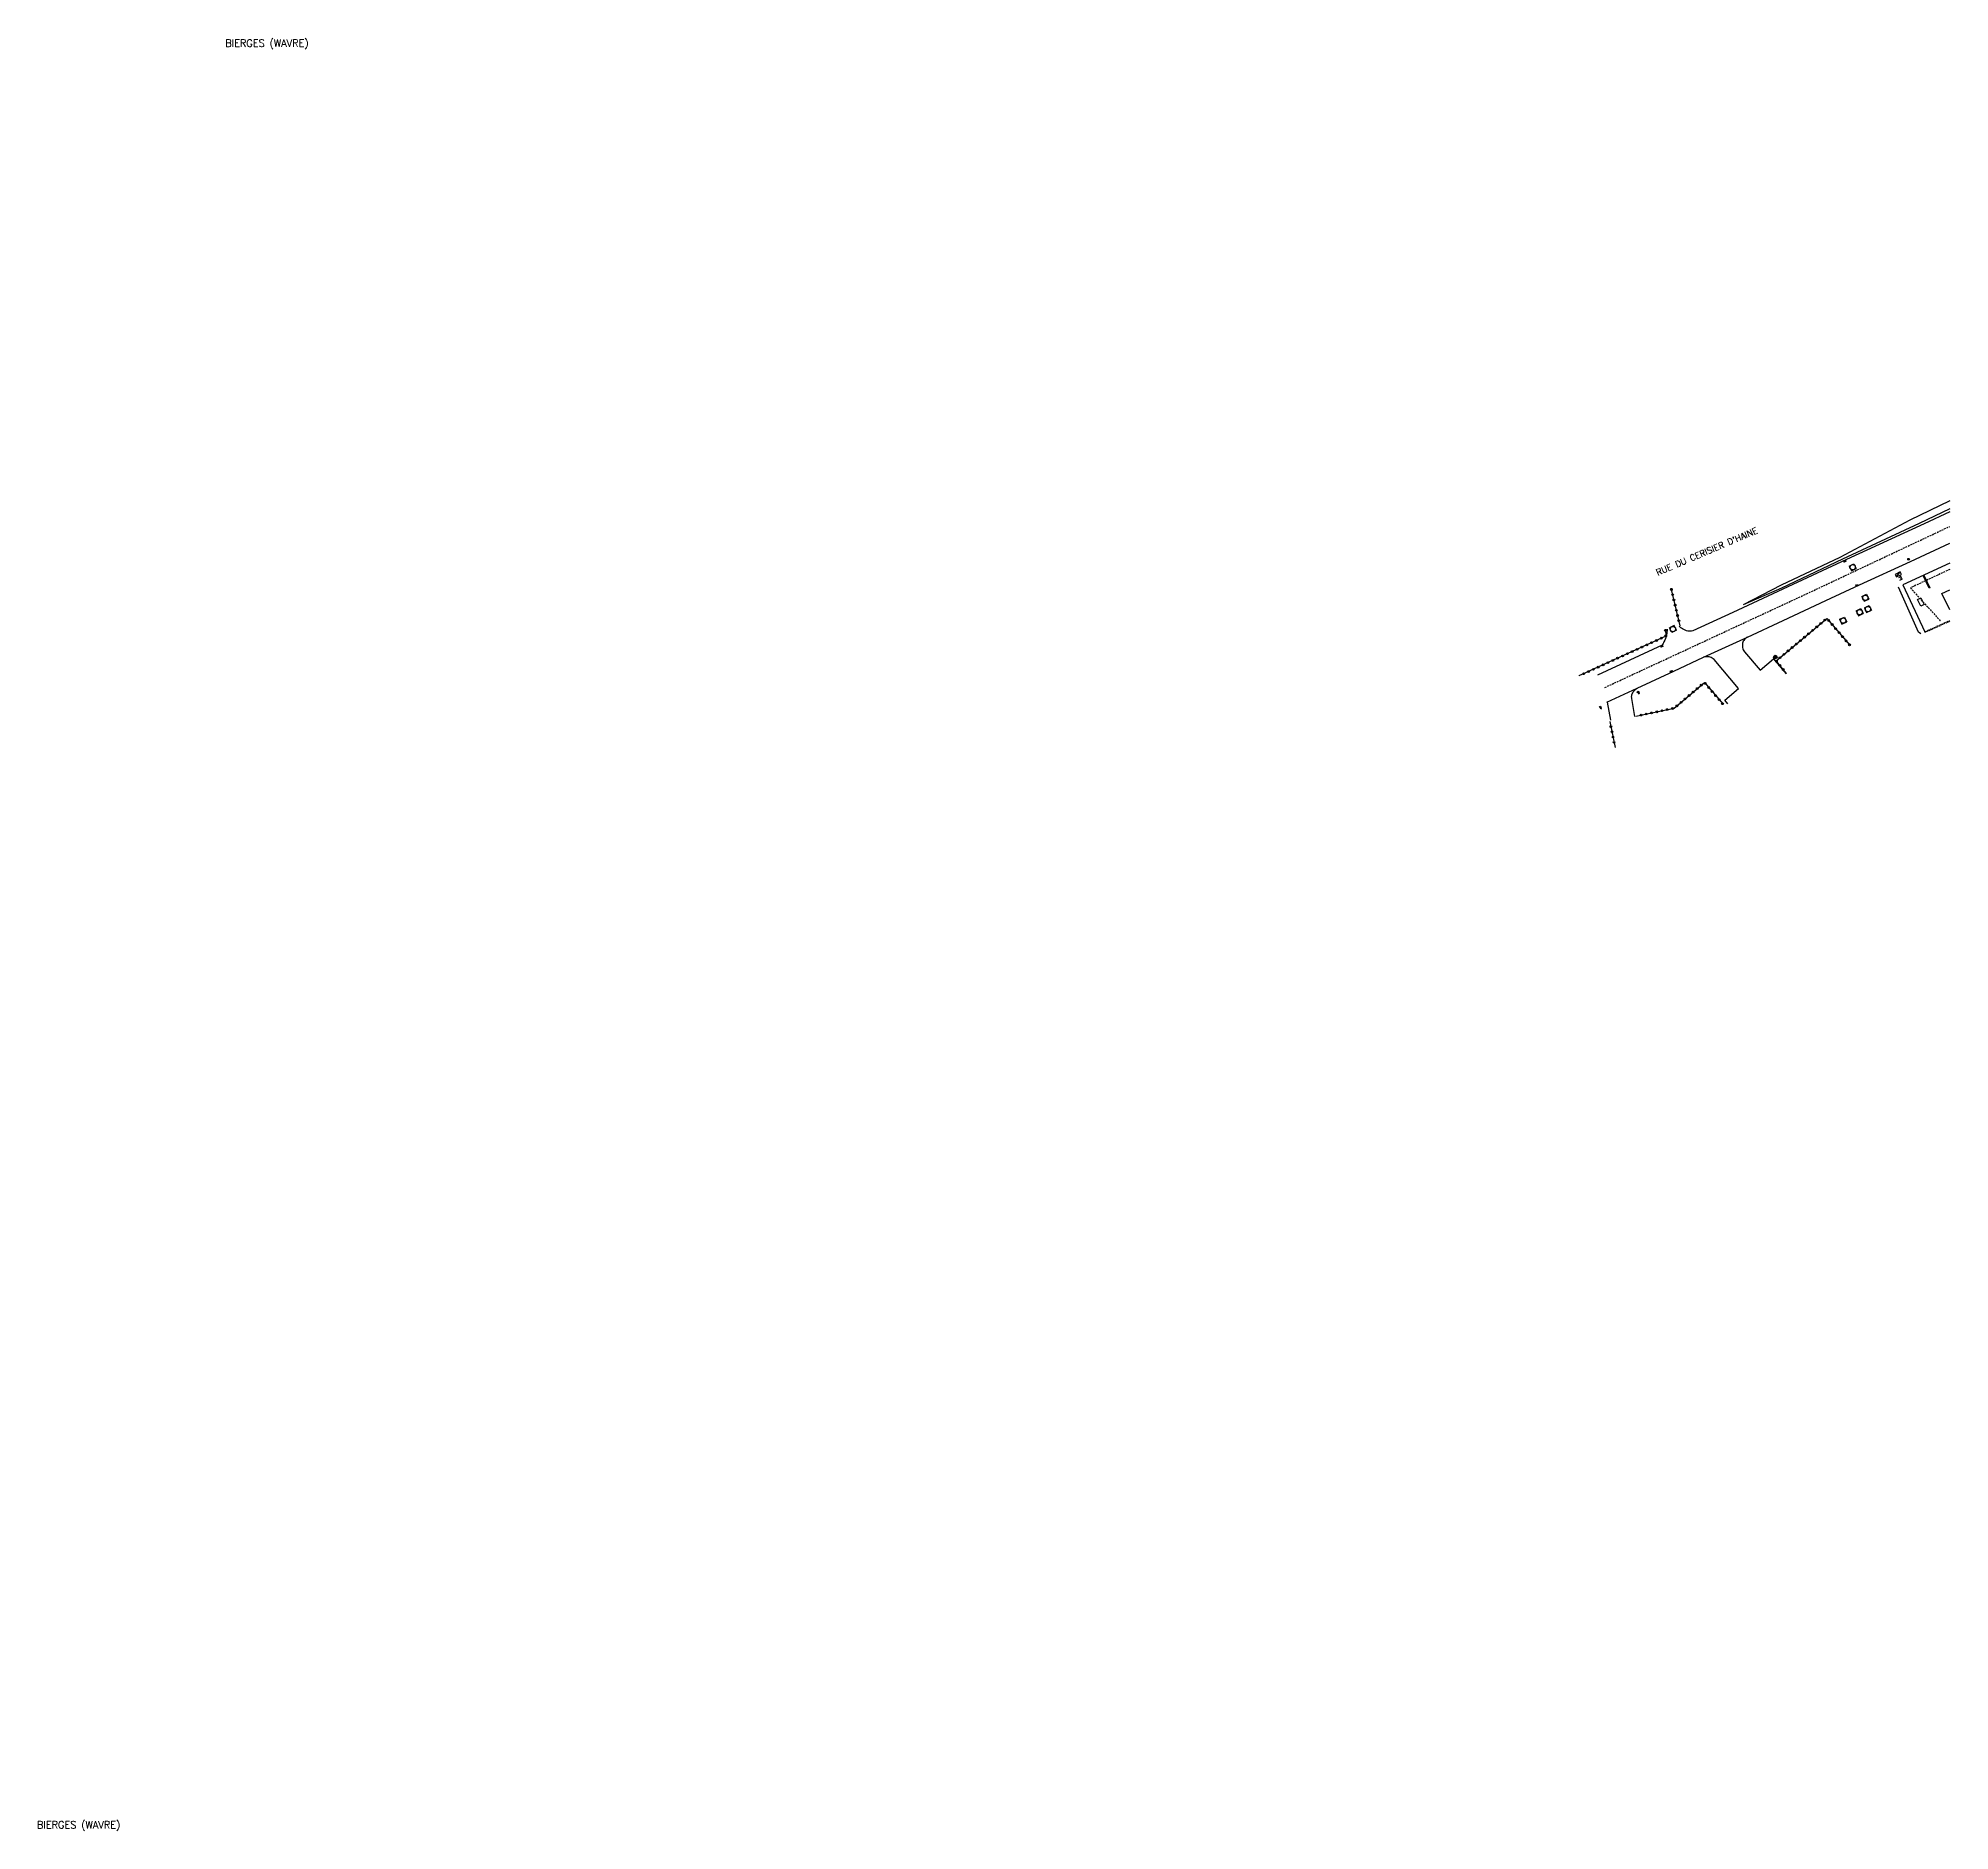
# Model space of a CAD drawing. Header units: millimetres. Extents: x 164361 to 165000, y 157000 to 157988.
# Drawn here: x 164463 to 165000, y 157484 to 157988 of the extents above; entities that cross this region are included whole.
import ezdxf
from ezdxf.enums import TextEntityAlignment as Align

# ---------------------------------------------------------------- set-up
doc = ezdxf.new("R2010")
doc.units = ezdxf.units.MM
doc.linetypes.add('DASHED', pattern=[0.75, 0.5, -0.25])
doc.layers.get('0').update_dxf_attribs({"linetype": 'CONTINUOUS'})
for name, color, linetype in [('W0001', 6, 'DASHED'), ('W0008', 7, 'CONTINUOUS'), ('W0017', 7, 'CONTINUOUS'), ('W0103', 1, 'CONTINUOUS'), ('W0112', 1, 'DASHED'), ('W0210', 2, 'CONTINUOUS'), ('W0213', 2, 'CONTINUOUS'), ('W0322', 7, 'CONTINUOUS'), ('W0400', 7, 'CONTINUOUS'), ('W0411', 7, 'CONTINUOUS'), ('W0420', 7, 'CONTINUOUS'), ('W0425', 7, 'CONTINUOUS'), ('W0430', 7, 'CONTINUOUS'), ('W0469', 7, 'CONTINUOUS'), ('W0856', 7, 'CONTINUOUS'), ('W0980', 7, 'CONTINUOUS'), ('W0989', 7, 'CONTINUOUS')]:
    doc.layers.add(name, color=color, linetype=linetype)
doc.styles.get("Standard").update_dxf_attribs({"font": 'romans.shx', "width": 0.85})

msp = doc.modelspace()

# ---------------------------------------------------------------- texts
at = {"layer": 'W0980'}
for p in [(164527.09, 157986.53), (164474.17, 157485.99)]:
    msp.add_text('BIERGES (WAVRE)', height=2, dxfattribs=at).set_placement(p, align=Align.MIDDLE)
at = {"layer": 'W0989'}
msp.add_text("RUE DU CERISIER D'HAINE", height=1.75, rotation=23.0892, dxfattribs=at).set_placement((164917.58, 157837.85), align=Align.MIDDLE_LEFT)

# ---------------------------------------------------------------- blocks, each defined once
blk = doc.blocks.new('T425')
for p, q in [((-0.15, 0.6), (0.15, 0.6)), ((-0.15, 0.6), (-0.15, 0.3)), ((-0.15, 0.3), (0.15, 0.3)), ((-0.15, 0.15), (0.15, 0.15)), ((-0.15, -0.15), (-0.15, 0.15)), ((0, 0.45), (0.15, 0.45)), ((0.15, 0.45), (0.15, 0.3)), ((0.15, 0.15), (0.15, -0.15)), ((0.15, -0.15), (-0.15, -0.15))]:
    blk.add_line(p, q)
blk.add_ellipse((0, 0), major_axis=(-0.106, 0.106), ratio=1, start_param=3.926991, end_param=10.210176)
blk = doc.blocks.new('T400')
for p, q in [((-0.15, 0.3), (0.15, 0.3)), ((-0.15, -0.25), (-0.15, 0.3)), ((-0.15, 0.15), (0.15, 0.15)), ((-0.15, 0), (0.15, 0)), ((0.15, 0.3), (0.15, -0.25)), ((-0.15, -0.15), (0.15, -0.15)), ((-0.15, -0.25), (-0.15, -0.3)), ((-0.15, -0.3), (0.15, -0.3)), ((0.15, -0.3), (0.15, -0.25))]:
    blk.add_line(p, q)
blk = doc.blocks.new('T469')
at = {"color": 0, "linetype": 'Continuous', "flags": 128}
for points in [[(-0.35, 0.35), (0.35, -0.35)], [(-0.35, -0.35), (0.35, 0.35)]]:
    blk.add_lwpolyline(points, dxfattribs=at)
at = {"color": 0, "linetype": 'Continuous'}
blk.add_circle((0, 0), 0.5, dxfattribs=at)
blk = doc.blocks.new('T420')
for p, q in [((0.75, 0.75), (-0.75, 0.75)), ((-0.75, 0.75), (-0.75, -0.75)), ((0.75, 0.75), (0.75, -0.75)), ((0.75, -0.75), (-0.75, -0.75))]:
    blk.add_line(p, q)
blk.add_ellipse((0, 0), major_axis=(-0.53, 0.53), ratio=1, start_param=3.926991, end_param=10.210176)
blk = doc.blocks.new('T430')
at = {"flags": 128}
for points in [[(0.8, 0.8), (-0.8, 0.8)], [(-0.8, 0.8), (-0.8, 0)], [(0.8, 0.8), (-0.8, 0)], [(-0.8, 0), (0.8, 0)], [(-0.4, 2.1), (0.4, 2.1)], [(-0.4, 2.1), (-0.4, 1.3)], [(-0.4, 1.7), (0, 1.7)], [(-0.4, 1.3), (0.4, 1.3)], [(0.8, 0), (0.8, 0.8)]]:
    blk.add_lwpolyline(points, dxfattribs=at)
blk = doc.blocks.new('T856')
for p, q in [((-0.125, 0), (0.125, 0)), ((0, 0.125), (0, -0.125))]:
    blk.add_line(p, q)
blk.add_ellipse((0, 0), major_axis=(-0.177, 0.177), ratio=1, start_param=3.9269908, end_param=10.2101761)
blk = doc.blocks.new('t322o')
at = {"color": 0, "linetype": 'Continuous'}
for radius in [0.25, 0.15]:
    blk.add_circle((0, 0), radius, dxfattribs=at)

# ---------------------------------------------------------------- linework, layer by layer
at = {"layer": 'W0001'}
for points in [[(164903.09, 157805.67), (164959.77, 157831.98), (165000, 157850.91)], [(165000, 157838.83), (164988.93, 157833.64), (164997.51, 157824.17)]]:
    msp.add_lwpolyline(points, dxfattribs=at)
at = {"layer": 'W0008'}
for points in [[(165000, 157855.02), (164992.77, 157851.67), (164971.01, 157841.57), (164953.05, 157833.28), (164939, 157826.71), (164927.78, 157821.58), (164927.44, 157821.5), (164927.1, 157821.47), (164926.75, 157821.46), (164926.41, 157821.5), (164926, 157821.6), (164925.61, 157821.73), (164925.24, 157821.91), (164924.88, 157822.12), (164924.63, 157822.28), (164924.38, 157822.46), (164924.15, 157822.65), (164923.92, 157822.85)], [(164903.62, 157801.51), (164912.17, 157805.47), (164922.45, 157810.21), (164930.81, 157814.17), (164943.12, 157819.83), (164953.14, 157824.48), (164965.18, 157830.08), (164974.64, 157834.45), (164988.95, 157841.08), (165000, 157846.23)], [(164920.55, 157822.02), (164920.54, 157821.63), (164920.51, 157821.24), (164920.46, 157820.85), (164920.39, 157820.47), (164920.26, 157819.95), (164920.1, 157819.44), (164919.91, 157818.94), (164919.68, 157818.45), (164919.56, 157818.22), (164919.43, 157817.99), (164919.3, 157817.76), (164919.15, 157817.54), (164910.06, 157813.33), (164900.98, 157809.1)]]:
    msp.add_lwpolyline(points, dxfattribs=at)
at = {"layer": 'W0017'}
for points in [[(165000, 157840.6), (164986.85, 157834.52), (164992.99, 157821.29)], [(164943.12, 157819.83), (164942.88, 157819.69), (164942.66, 157819.52), (164942.46, 157819.33), (164942.28, 157819.12), (164942.12, 157818.89), (164941.98, 157818.64), (164941.88, 157818.37), (164941.79, 157818.1), (164941.74, 157817.82), (164941.72, 157817.54), (164941.72, 157817.2), (164941.77, 157816.87), (164941.85, 157816.55), (164941.97, 157816.23), (164942.13, 157815.94), (164942.32, 157815.66), (164946.72, 157810.49), (164950.5, 157813.73), (164954.05, 157809.51)], [(164937.66, 157801.09), (164936.82, 157802.1), (164940.61, 157805.34), (164933.79, 157813.49), (164933.53, 157813.7), (164933.25, 157813.89), (164932.95, 157814.04), (164932.64, 157814.16), (164932.34, 157814.24), (164932.03, 157814.28), (164931.72, 157814.3), (164931.41, 157814.29), (164931.11, 157814.24), (164930.81, 157814.17)], [(164911.54, 157797.49), (164910.64, 157802.52), (164910.61, 157802.72), (164910.59, 157802.91), (164910.59, 157803.11), (164910.61, 157803.31), (164910.68, 157803.61), (164910.78, 157803.91), (164910.91, 157804.19), (164911.07, 157804.45), (164911.3, 157804.75), (164911.56, 157805.03), (164911.85, 157805.27), (164912.17, 157805.47)], [(164903.75, 157801.53), (164904.61, 157796.5)]]:
    msp.add_lwpolyline(points, dxfattribs=at)
at = {"layer": 'W0103'}
msp.add_lwpolyline([(165000, 157827.5), (164997.8, 157832.08), (165000, 157833.1)], dxfattribs=at)
at = {"layer": 'W0112'}
for points in [[(164992.99, 157821.29), (165000, 157824.48)], [(165000, 157824.26), (164993.07, 157821.11), (164992.99, 157821.29)]]:
    msp.add_lwpolyline(points, dxfattribs=at)
at = {"layer": 'W0210'}
msp.add_lwpolyline([(165000, 157858.08), (164988.77, 157852.64), (164969.14, 157842.22), (164952.64, 157834.43), (164941.94, 157828.88)], dxfattribs=at)
at = {"layer": 'W0213'}
for points in [[(165000, 157855.81), (164991.36, 157851.68), (164969.83, 157841.69), (164952.74, 157833.55), (164941.94, 157828.88)], [(164991.86, 157820.75), (164991.23, 157821.17), (164985.56, 157833.83)]]:
    msp.add_lwpolyline(points, dxfattribs=at)
at = {"layer": 'W0322'}
for points in [[(164924.2, 157822.95), (164921.68, 157833.53)], [(164920.09, 157822.08), (164920.18, 157820.07), (164895.76, 157808.89), (164895.76, 157808.91)], [(164954.15, 157809.55), (164951.22, 157813.12), (164965.46, 157825.07), (164971.99, 157817.41)], [(164911.79, 157797.59), (164922.55, 157799.85), (164931.05, 157807.06), (164936.28, 157800.93)], [(164904.49, 157796.12), (164905.94, 157788.8)]]:
    msp.add_lwpolyline(points, dxfattribs=at)
at = {"layer": 'W0411'}
for points in [[(164992.7, 157837.23), (164994.39, 157833.61), (164994.21, 157833.52), (164992.52, 157837.14)], [(164991.87, 157830.81), (164992.76, 157828.94), (164991.85, 157828.51), (164990.97, 157830.38)]]:
    msp.add_lwpolyline(points, close=True, dxfattribs=at)

# ---------------------------------------------------------------- block references
at = {"layer": 'W0322'}
for p, rotation in [((164921.77, 157833.17), 103.4097557709602), ((164922.12, 157831.71), 103.4097557709602), ((164922.46, 157830.25), 103.4097557709602), ((164922.81, 157828.79), 103.4097557709602), ((164923.16, 157827.33), 103.4097557709602), ((164920.11, 157821.69), 272.5918569158133), ((164923.51, 157825.87), 103.4097557709602), ((164923.86, 157824.41), 103.4097557709602), ((164961.47, 157821.72), 39.99211261078077), ((164962.62, 157822.69), 39.99211261078077), ((164963.77, 157823.65), 39.99211261078077), ((164964.91, 157824.61), 39.99211261078077), ((164965.97, 157824.48), 310.4264997964298), ((164966.94, 157823.34), 310.4264997964298), ((164967.92, 157822.19), 310.4264997964298), ((164912.12, 157816.38), 204.58529294676), ((164913.48, 157817), 204.58529294676), ((164914.84, 157817.62), 204.58529294676), ((164916.21, 157818.25), 204.58529294676), ((164917.57, 157818.87), 204.58529294676), ((164918.94, 157819.5), 204.58529294676), ((164920.18, 157820.2), 272.5918569158133), ((164954.57, 157815.94), 39.99211261078077), ((164955.72, 157816.9), 39.99211261078077), ((164956.87, 157817.86), 39.99211261078077), ((164958.02, 157818.83), 39.99211261078077), ((164959.17, 157819.79), 39.99211261078077), ((164960.32, 157820.76), 39.99211261078077), ((164968.89, 157821.05), 310.4264997964298), ((164969.86, 157819.91), 310.4264997964298), ((164970.83, 157818.77), 310.4264997964298), ((164971.81, 157817.63), 310.4264997964298), ((164899.84, 157810.76), 204.58529294676), ((164901.2, 157811.38), 204.58529294676), ((164902.57, 157812.01), 204.58529294676), ((164903.93, 157812.63), 204.58529294676), ((164905.3, 157813.26), 204.58529294676), ((164906.66, 157813.88), 204.58529294676), ((164908.02, 157814.5), 204.58529294676), ((164909.39, 157815.13), 204.58529294676), ((164910.75, 157815.75), 204.58529294676), ((164951.29, 157813.03), 129.3141091251026), ((164952.24, 157811.87), 129.3141091251026), ((164952.27, 157814.01), 39.99211261078077), ((164953.2, 157810.71), 129.3141091251026), ((164953.42, 157814.97), 39.99211261078077), ((164897.11, 157809.51), 204.58529294676), ((164898.48, 157810.13), 204.58529294676), ((164929.03, 157805.35), 40.35188750448389), ((164930.17, 157806.32), 40.35188750448389), ((164931.28, 157806.8), 310.4525861036149), ((164932.25, 157805.65), 310.4525861036149), ((164922.06, 157799.74), 11.83770983584439), ((164923.32, 157800.5), 40.35188750448389), ((164924.46, 157801.47), 40.35188750448389), ((164925.6, 157802.44), 40.35188750448389), ((164926.75, 157803.41), 40.35188750448389), ((164927.89, 157804.38), 40.35188750448389), ((164933.22, 157804.51), 310.4525861036149), ((164934.2, 157803.37), 310.4525861036149), ((164935.17, 157802.23), 310.4525861036149), ((164936.14, 157801.09), 310.4525861036149), ((164904.77, 157794.68), 281.2210616620894), ((164913.26, 157797.9), 11.83770983584439), ((164914.72, 157798.21), 11.83770983584439), ((164916.19, 157798.51), 11.83770983584439), ((164917.66, 157798.82), 11.83770983584439), ((164919.13, 157799.13), 11.83770983584439), ((164920.6, 157799.44), 11.83770983584439), ((164905.07, 157793.21), 281.2210616620894), ((164905.36, 157791.74), 281.2210616620894), ((164905.65, 157790.27), 281.2210616620894)]:
    msp.add_blockref('t322o', p, dxfattribs=dict(at, rotation=rotation))
at = {"layer": 'W0400'}
for p, rotation in [((164970.51, 157841.11), 295.8913299280071), ((164973.87, 157834.35), 295.6002810239048), ((164919.07, 157817.22), 295.701300509555), ((164921.71, 157810.15), 294.3710009685588)]:
    msp.add_blockref('T400', p, dxfattribs=dict(at, rotation=rotation))
at = {"layer": 'W0420'}
for p, rotation in [((164972.71, 157839.42), 114.9658689033685), ((164974.68, 157826.81), 115.1770243539649), ((164976.27, 157830.86), 115.2817692341286), ((164977, 157827.7), 115.2012190275175), ((164922.22, 157822.08), 295.0940680691702), ((164970.05, 157824.45), 115.1118828612269)]:
    msp.add_blockref('T420', p, dxfattribs=dict(at, rotation=rotation))
at = {"layer": 'W0425'}
for p, rotation in [((164901.75, 157800.2), 207.5862972410983), ((164912.39, 157804.39), 210.6431301158782)]:
    msp.add_blockref('T425', p, dxfattribs=dict(at, rotation=rotation))
at = {"layer": 'W0430', "rotation": 205.6441361718612}
msp.add_blockref('T430', (164985.36, 157837.79), dxfattribs=at)
at = {"layer": 'W0469'}
msp.add_blockref('T469', (164950.97, 157814.22), dxfattribs=at)
at = {"layer": 'W0856'}
msp.add_blockref('T856', (164988.42, 157841.69), dxfattribs=at)

msp.set_redraw_order([(e.dxf.handle, doc.entitydb.next_handle()) for e in msp.query("TEXT MTEXT ATTDEF DIMENSION ARC_DIMENSION")])  # texts and dimensions are drawn at this point

doc.saveas('drawing.dxf')
